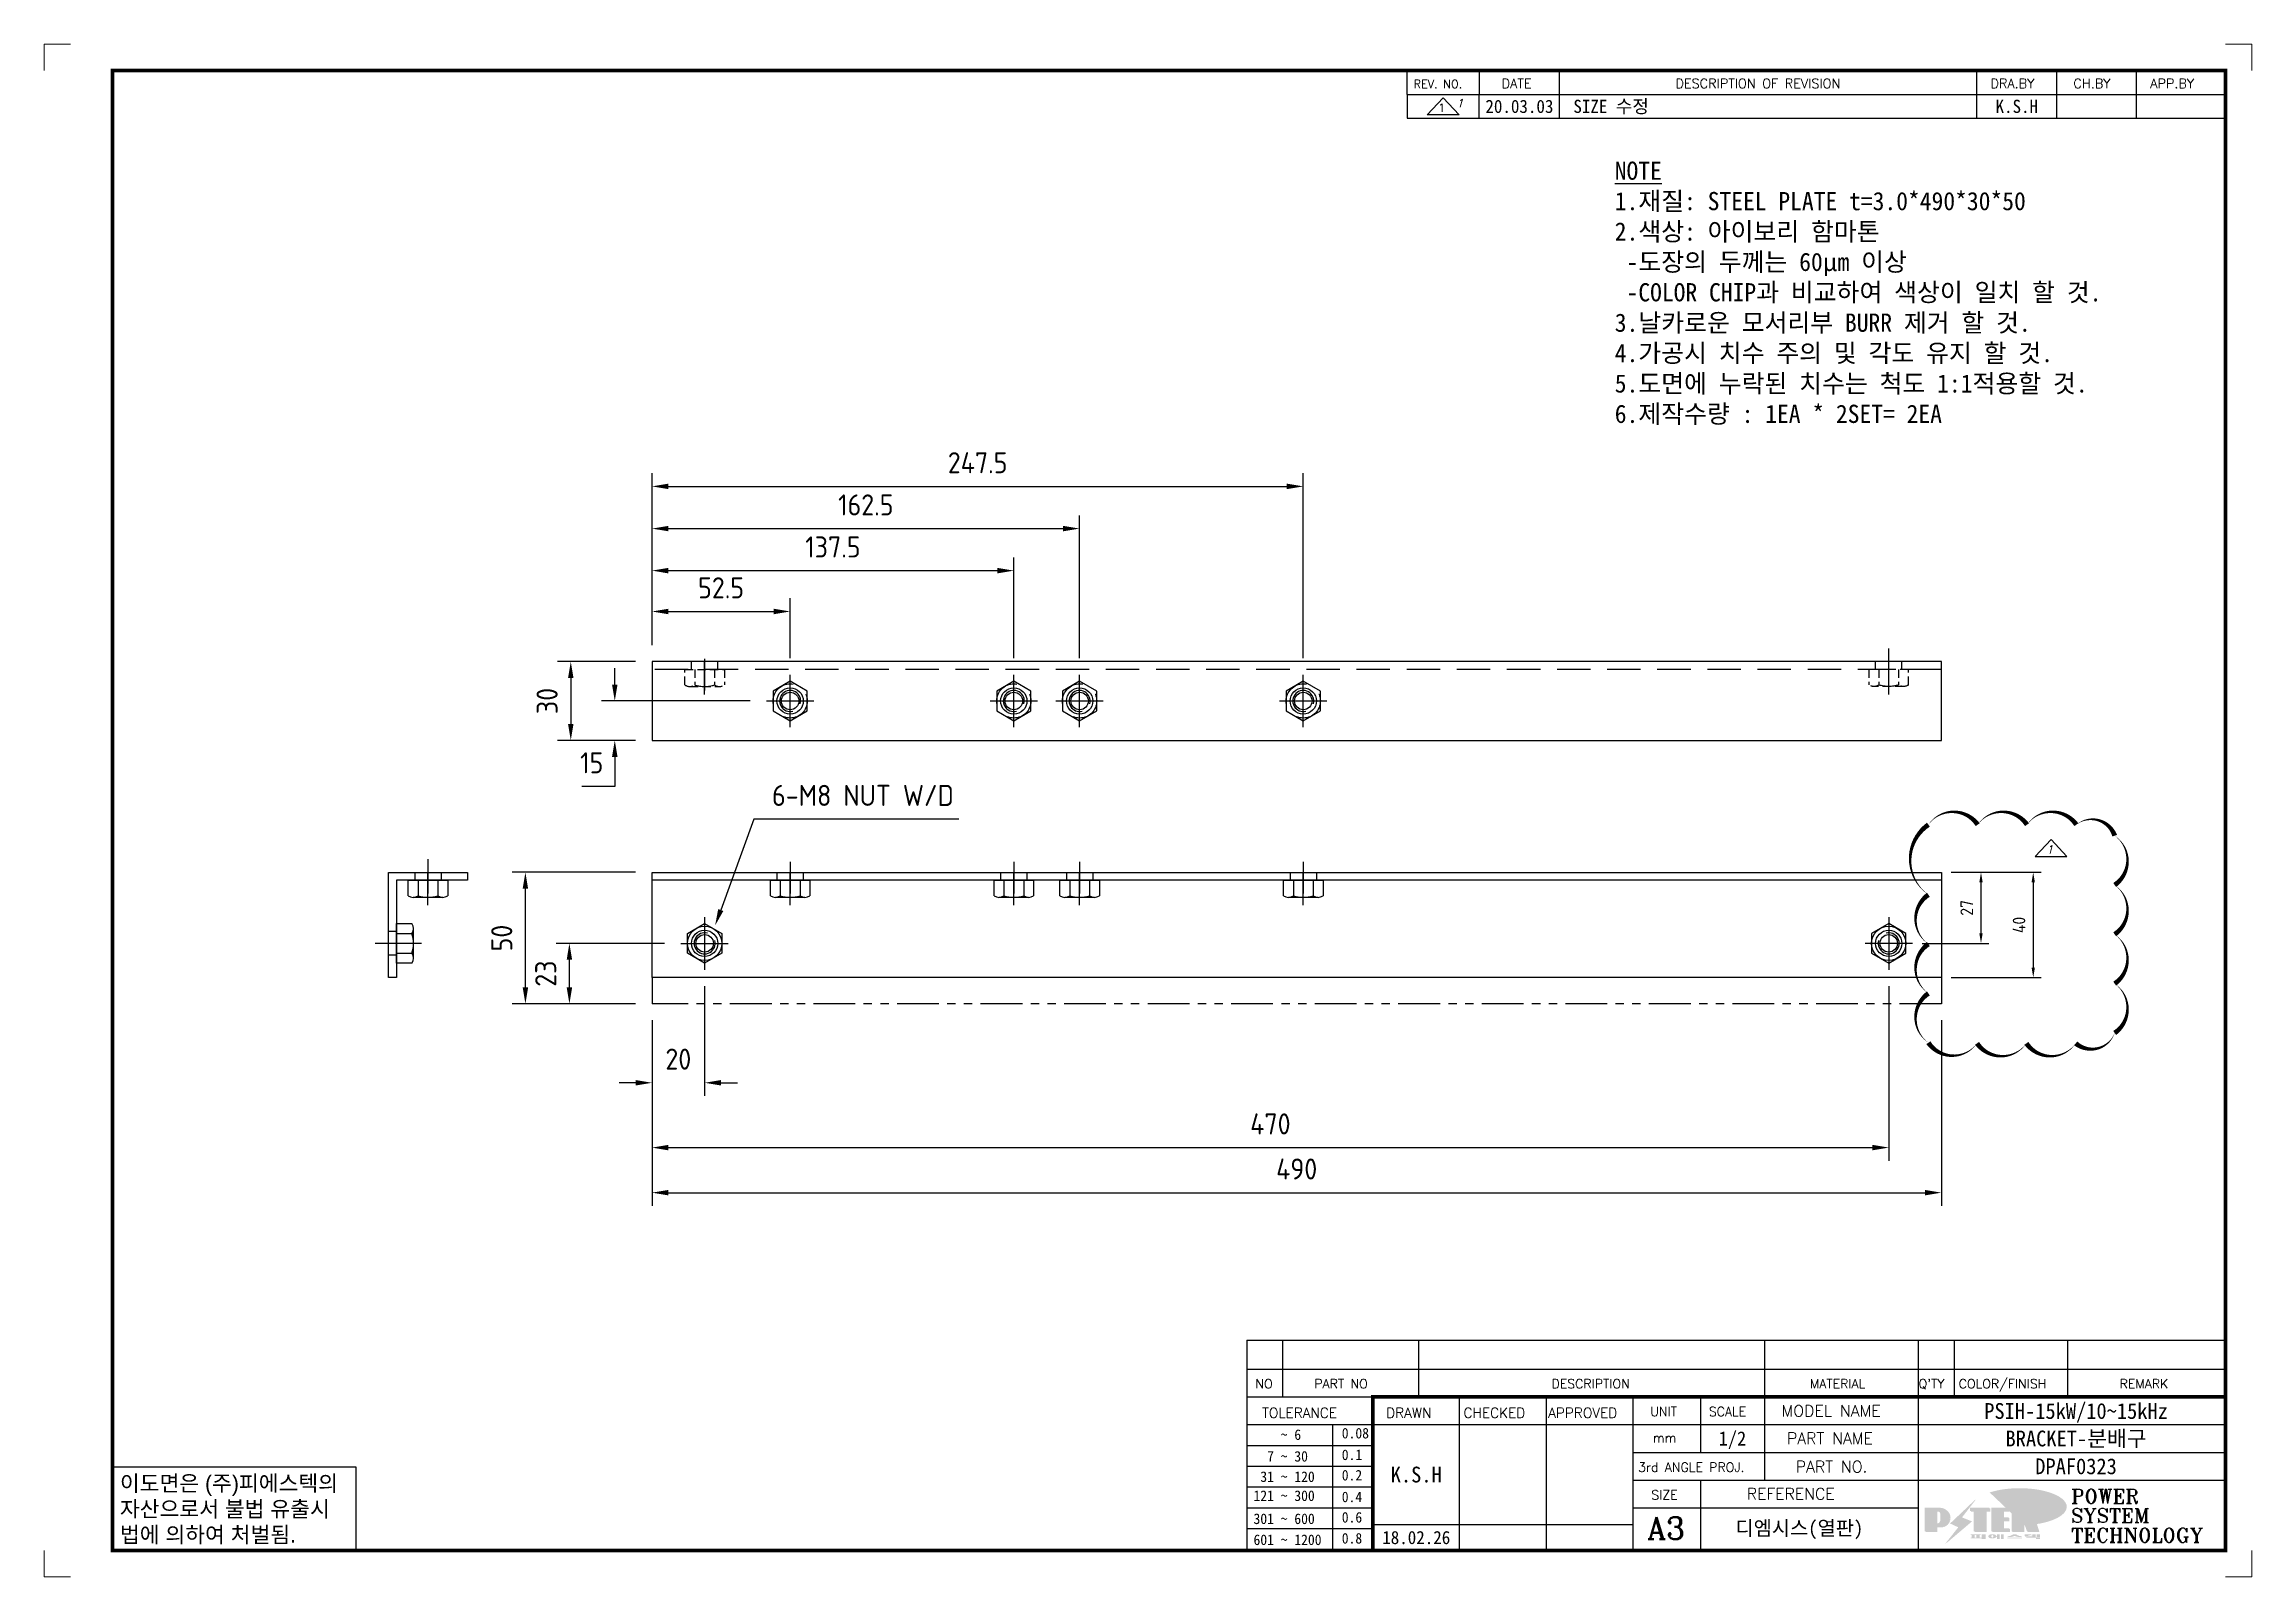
# Model space of a CAD drawing. Header units: millimetres. Extents: x 24815 to 37207, y -9299 to 5469.
# Drawn here: x 31633 to 32472, y -1538 to -956 of the extents above; entities that cross this region are included whole.
import ezdxf
from ezdxf.enums import TextEntityAlignment as Align

# ---------------------------------------------------------------- set-up
doc = ezdxf.new("R2010")
doc.units = ezdxf.units.MM
for name, pattern in [('CENTER', [50.8, 31.75, -6.35, 6.35, -6.35]), ('HIDDEN', [9.525, 6.35, -3.175]), ('HIDDEN2', [4.7625, 3.175, -1.5875]), ('HIDDENX2', [19.05, 12.7, -6.35]), ('PHANTOM2', [31.75, 15.875, -3.175, 3.175, -3.175, 3.175, -3.175])]:
    doc.linetypes.add(name, pattern=pattern)
for name, color, linetype in [('CENTER', 1, 'CENTER'), ('FORMAT-1', 7, 'Continuous'), ('HIDDEN', 2, 'HIDDEN'), ('line', 3, 'Continuous'), ('THIN', 3, 'Continuous')]:
    doc.layers.add(name, color=color, linetype=linetype)
doc.styles.add('h1', font='')
doc.styles.add('HAN', font='')
doc.styles.add('RC', font='ROMANC.SHX')
doc.styles.add('ROMANT', font='romant')
doc.styles.add('RT', font='ROMANT.SHX', dxfattribs={"oblique": 15})
doc.styles.get("Standard").update_dxf_attribs({"font": 'ISOCP.SHX', "bigfont": 'WHGTXT.SHX'})
doc.styles.get('h1').set_extended_font_data('New Gulim')
doc.styles.get('HAN').set_extended_font_data('GulimChe')
doc.dimstyles.new('PS-1.5', dxfattribs={"dimscale": 1.5, "dimtxt": 3.2, "dimasz": 2.5, "dimexe": 2, "dimexo": 2.5, "dimgap": 2, "dimtad": 1, "dimtoh": 1, "dimrnd": 0.05, "dimzin": 12, "dimdsep": 46, "dimtxsty": 'Standard', "dimcen": 0, "dimclrt": 2, "dimazin": 3, "dimtfac": 1, "dimtofl": 0, "dimtmove": 0, "dimatfit": 3, "dimfxl": 0, "dimtolj": 1, "dimtzin": 0, "dimarcsym": 0})
doc.dimstyles.new('PS-2.5', dxfattribs={"dimscale": 2.5, "dimtxt": 3.2, "dimasz": 2.5, "dimexe": 2, "dimexo": 2.5, "dimgap": 2, "dimtad": 1, "dimtoh": 1, "dimrnd": 0.05, "dimzin": 12, "dimdsep": 46, "dimtxsty": 'Standard', "dimcen": 0, "dimclrt": 2, "dimazin": 3, "dimtfac": 1, "dimtofl": 0, "dimtmove": 0, "dimatfit": 3, "dimfxl": 0, "dimtolj": 1, "dimtzin": 0, "dimarcsym": 0})

msp = doc.modelspace()

# ---------------------------------------------------------------- texts
at = {"color": 2, "insert": (32230.014, -1000.21), "char_height": 6.93, "attachment_point": 1, "style": 'HAN'}
msp.add_mtext_dynamic_manual_height_columns('{\\LNOTE\\P}1.재질: STEEL PLATE t=3.0*490*30*50\\P2.색상: 아이보리 함마톤\\P -도장의 두께는 60µm 이상\\P -COLOR CHIP과 비교하여 색상이 일치 할 것.\\P3.날카로운 모서리부 BURR 제거 할 것.\\P4.가공시 치수 주의 및 각도 유지 할 것.\\P5.도면에 누락된 치수는 척도 1:1적용할 것.\\P{\\C1;6.제작수량 : 1EA * 2SET= 2EA}', width=557.97864, gutter_width=769.295, heights=[0], dxfattribs=at)
at = {"color": 2, "style": 'RC', "oblique": 15}
msp.add_attdef('1', text='1', height=3.12, dxfattribs=at).set_placement((32395.3, -1261.701), align=Align.MIDDLE_CENTER)

# ---------------------------------------------------------------- blocks, each defined once
blk = doc.blocks.new('no3')
at = {"color": 180}
for p, q in [((0, 5.5), (0, 0)), ((0, 5.5), (186, 5.5)), ((6.79, 5.5), (6.79, 0)), ((32.74, 0.11), (32.74, 5.5)), ((98.4, 5.5), (98.4, 0)), ((127.61, 5.5), (127.61, 0)), ((134.43, 5.5), (134.43, 0)), ((155.98, 5.5), (155.98, 0))]:
    blk.add_line(p, q, dxfattribs=at)
at = {"color": 2, "style": 'HAN'}
for tag, p in [('PART-NO', (19.76, 2.75)), ('MATERIAL', (111.38, 2.75)), ("Q'TY", (131.02, 2.75)), ('COLOR/FINISH', (145.2, 2.75)), ('REMARK', (170.76, 2.75))]:
    blk.add_attdef(tag, text='', height=2.9, dxfattribs=at).set_placement(p, align=Align.MIDDLE_CENTER)
blk.add_attdef('DESCRIPTION', text='', height=2.9, dxfattribs=at).set_placement((34.51, 2.75), align=Align.MIDDLE_LEFT)
at = {"color": 2, "style": 'RT', "oblique": 15}
blk.add_attdef('NO', text='', height=1.74, dxfattribs=at).set_placement((3.38, 2.51), align=Align.MIDDLE_CENTER)
blk = doc.blocks.new('re3')
at = {"color": 180}
for p, q in [((0, 0), (0, -4.55)), ((6.87, -0.64), (3.86, -3.91)), ((9.88, -3.91), (3.86, -3.91)), ((6.87, -0.64), (9.88, -3.91)), ((13.74, -4.55), (13.74, 0)), ((28.97, -4.55), (28.97, 0)), ((108.25, -4.55), (108.25, 0)), ((123.49, -4.55), (123.49, 0)), ((138.64, -4.55), (138.64, 0)), ((0, -4.55), (155.53, -4.55))]:
    blk.add_line(p, q, dxfattribs=at)
at = {"color": 2, "style": 'RC', "oblique": 15}
blk.add_attdef('REV.NO', text='', height=1.56, dxfattribs=at).set_placement((6.59, -2.56), align=Align.MIDDLE_CENTER)
blk.add_attdef('-1', text='', height=1.56, dxfattribs=at).set_placement((9.37, -1.66), align=Align.MIDDLE_LEFT)
at = {"color": 2, "style": 'HAN'}
for tag, p in [('REV.-DATE', (21.36, -2.28)), ('DRA.BY', (115.87, -2.28)), ('CH.BY', (131.07, -2.28)), ('APP.BY', (147.09, -2.28))]:
    blk.add_attdef(tag, text='', height=2.5, dxfattribs=at).set_placement(p, align=Align.MIDDLE_CENTER)
blk.add_attdef('DESCRIPTION-OF-REVISION', text='', height=2.5, dxfattribs=at).set_placement((31.61, -2.28), align=Align.MIDDLE_LEFT)
blk = doc.blocks.new('t3')
for p, q in [((0, 15.88), (46.25, 15.88)), ((0, 15.88), (0, 0)), ((46.25, 15.88), (46.25, 0)), ((0, 0), (46.25, 0))]:
    blk.add_line(p, q)
at = {"color": 1, "style": 'h1'}
for s, p in [('이도면은 (주)피에스텍의', (1.4, 11.29)), ('자산으로서 불법 유출시', (1.4, 6.41)), ('법에 의하여 처벌됨.', (1.4, 1.52))]:
    blk.add_text(s, height=3, dxfattribs=at).set_placement(p)
blk = doc.blocks.new('new LOGO')
at = {"layer": 'line'}
h = blk.add_hatch(color=1, dxfattribs=at)
h.paths.add_polyline_path([(41.5, 16.4), (54.3, 16.4, 1), (54.3, 82.9), (0, 82.9), (0, -0.1), (41.5, -0.1)])
h.paths.add_polyline_path([(41.5, 27.9), (41.5, 71.9), (43.6, 71.9, -0.414214), (54.6, 60.9), (54.6, 38.9, -0.414214), (43.6, 27.9)], flags=16)
h.paths.add_polyline_path([(214.7, 71.9), (227.5, 71.9), (227.5, 82.9), (159.7, 82.9), (159.7, 71.9), (172.5, 71.9), (172.5, -0.1), (214.7, -0.1)])
h.paths.add_polyline_path([(276, 37.4), (294.8, 37.4), (294.8, 49.1), (276, 49.1), (276, 71.9), (294.8, 71.9), (294.8, 82.9), (234.5, 82.9), (234.5, -0.1), (297, -0.1), (297, 10.9), (276, 10.9)])
h.paths.add_polyline_path([(347.2, 35.2), (359.7, -0.1), (400.5, -0.1), (379.6, 66.8), (399.7, 82.9), (380.6, 82.9), (347.2, 61.6), (347.2, 82.9), (305.5, 82.9), (305.5, -0.1), (347.2, -0.1)])
h = blk.add_hatch(color=250, dxfattribs=at)
h.paths.add_polyline_path([(44.5, 69.4), (46.6, 69.4, -0.129793), (52, 68, 0.221832), (43.6, 71.9), (41.5, 71.9), (41.5, 27.9), (43.6, 27.9, 0.02048), (44.5, 28)], flags=17)
h.paths.add_polyline_path([(44.5, 13.9), (57.3, 13.9, 0.72362), (77.1, 73.9, -0.679777), (54.3, 16.4), (41.5, 16.4), (41.5, -0.1), (3, -0.1), (3, -2.6), (44.5, -2.6)])
h.paths.add_polyline_path([(117.9, 14.2), (71.5, -44.4), (77.1, -39.6), (120.8, 15.6), (92, 28.9), (173.3, 106), (177.5, 111.4), (89.1, 27.6)])
h.paths.add_polyline_path([(162.7, 71.9), (162.7, 69.4), (172.5, 69.4), (172.5, 71.9)], flags=17)
h.paths.add_polyline_path([(217.7, 69.4), (230.5, 69.4), (230.5, 80.4), (227.5, 80.4), (227.5, 71.9), (214.7, 71.9), (214.7, -0.1), (175.5, -0.1), (175.5, -2.6), (217.7, -2.6)])
h.paths.add_polyline_path([(297.8, 46.6), (294.8, 46.6), (294.8, 37.4), (276, 37.4), (276, 10.9), (279, 10.9), (279, 34.9), (297.8, 34.9)])
h.paths.add_polyline_path([(300, 8.4), (297, 8.4), (297, -0.1), (237.5, -0.1), (237.5, -2.6), (300, -2.6)])
h.paths.add_polyline_path([(297.8, 80.4), (294.8, 80.4), (294.8, 71.9), (276, 71.9), (276, 49.1), (279, 49.1), (279, 69.4), (297.8, 69.4)])
h.paths.add_polyline_path([(350.2, 80.4), (347.2, 80.4), (347.2, 61.6), (350.2, 63.5)])
h.paths.add_polyline_path([(350.2, 26.7), (347.2, 35.2), (347.2, -0.1), (308.5, -0.1), (308.5, -2.6), (350.2, -2.6)])
h.paths.add_polyline_path([(402.7, 80.4), (396.5, 80.4), (379.6, 66.8), (400.5, -0.1), (361.8, -0.1), (362.7, -2.6), (403.5, -2.6), (382.6, 64.3)])
blk.add_hatch(color=5, dxfattribs=at).paths.add_polyline_path([(166.3, 35), (131, 49), (180.4, 112.7), (92, 28.9), (120.8, 15.6), (74.4, -43)])
h = blk.add_hatch(color=253, dxfattribs=at)
edge = h.paths.add_edge_path()
edge.add_ellipse((333.9, 86.4), major_axis=(-165.9, 0), ratio=0.39426, start_angle=111.51268, end_angle=334.46902)
edge.add_ellipse((314.1, 81.2), major_axis=(-153.7, 0), ratio=0.40699, start_angle=121.30662, end_angle=327.74369, ccw=False)
edge.add_line((394, 27.8), (394.7, 25.6))
h = blk.add_hatch(color=250, dxfattribs=at)
edge = h.paths.add_edge_path()
edge.add_ellipse((237.8, -17.6), major_axis=(-14.3, 0), ratio=0.526336, start_angle=192.2456, end_angle=269.07481)
edge.add_line((238.1, -10.1), (237.6, -10.1))
edge.add_ellipse((237.8, -17.6), major_axis=(-14.3, 0), ratio=0.526336, start_angle=270.92519, end_angle=449.07481)
edge.add_line((237.6, -25.1), (238.1, -25.1))
edge.add_ellipse((237.8, -17.6), major_axis=(-14.3, 0), ratio=0.526336, start_angle=450.92519, end_angle=527.7544)
edge.add_line((251.7, -19.2), (254.1, -19.2))
edge.add_line((254.1, -19.2), (254.1, -27.1))
edge.add_line((254.1, -27.1), (263.1, -27.1))
edge.add_line((263.1, -27.1), (263.1, -10.1))
edge.add_line((263.1, -10.1), (254.1, -10.1))
edge.add_line((254.1, -10.1), (254.1, -16))
edge.add_line((254.1, -16), (251.7, -16))
h.paths.add_polyline_path([(241, -16.4), (241, -18.7, -1), (234.4, -18.7), (234.4, -16.4, -1)], flags=16)
h.paths.add_polyline_path([(278.2, -10.1), (268.1, -10.1), (268.1, -27.1), (278.2, -27.1)])
h.paths.add_polyline_path([(310.3, -10.1), (310.3, -11.1, -0.157169), (289.3, -17.5), (294, -19.9, 0.128407), (316.3, -15.9, 0.128407), (338.6, -19.9), (343.3, -17.5, -0.157169), (322.2, -11.1), (322.2, -10.1)])
h.paths.add_polyline_path([(342.1, -25.1), (342.1, -22.3), (290.4, -22.3), (290.4, -25.1)])
h.paths.add_polyline_path([(352, -10.1), (352, -16.2, 0.414214), (354, -18.2), (378.7, -18.2), (378.7, -19.6), (390.2, -19.6), (390.2, -10.1), (378.7, -10.1), (378.7, -13.6), (374.7, -13.6), (374.7, -15.1), (378.7, -15.1), (378.7, -16.2), (364.7, -16.2), (364.7, -15.1), (371.2, -15.1), (371.2, -13.6), (364.7, -13.6), (364.7, -12.6), (374.7, -12.6), (374.7, -10.1)])
h.paths.add_polyline_path([(393.8, -10.1), (393.8, -19.6), (405, -19.6), (405, -10.1)])
h.paths.add_polyline_path([(405, -27.1), (405, -20.9), (356.8, -20.9), (356.8, -23), (391.8, -23), (391.8, -27.1)])
h.paths.add_polyline_path([(200.4, -10.1), (200.4, -22.3), (193.2, -22.3), (193.2, -12.6), (196.6, -12.6), (196.6, -10.1), (161, -10.1), (161, -12.6), (164.5, -12.6), (164.5, -22.3), (161, -22.3), (161, -25.1), (200.4, -25.1), (200.4, -27.1), (213.9, -27.1), (213.9, -10.1)])
h.paths.add_polyline_path([(182, -12.6), (175.6, -12.6), (175.6, -22.3), (182, -22.3)], flags=17)
blk = doc.blocks.new('format-3')
at = {"color": 3, "lineweight": 9}
for p, q in [((0, 286.3), (0, 291.3)), ((5, 291.3), (0, 291.3)), ((414.5, 291.3), (419.5, 291.3)), ((419.5, 286.3), (419.5, 291.3)), ((0, 5), (0, 0)), ((419.5, 5), (419.5, 0)), ((5, 0), (0, 0)), ((414.5, 0), (419.5, 0))]:
    blk.add_line(p, q, dxfattribs=at)
at = {"color": 180}
for p, q in [((258.97, 281.75), (258.97, 286.3)), ((272.71, 281.75), (272.71, 286.3)), ((287.94, 281.75), (287.94, 286.3)), ((367.22, 281.75), (367.22, 286.3)), ((382.45, 281.75), (382.45, 286.3)), ((397.61, 281.75), (397.61, 286.3)), ((258.97, 281.75), (414.5, 281.75)), ((228.5, 39.49), (228.5, 5)), ((228.5, 39.49), (414.5, 39.49)), ((235.29, 39.49), (235.29, 34.21)), ((261.24, 34.21), (261.24, 39.49)), ((326.9, 39.49), (326.9, 34.21)), ((356.11, 39.49), (356.11, 34.21)), ((362.93, 39.49), (362.93, 34.21)), ((384.48, 39.49), (384.48, 34.21)), ((228.5, 34.21), (252.48, 34.21)), ((268.96, 5), (268.96, 34.21)), ((285.45, 5), (285.45, 34.21)), ((301.94, 5), (301.94, 34.21)), ((314.72, 34.21), (314.72, 23.65)), ((326.9, 34.21), (326.9, 18.37)), ((356.11, 34.21), (356.11, 5)), ((228.5, 28.93), (252.48, 28.93)), ((244.89, 5.23), (244.89, 28.93)), ((252.48, 28.93), (414.5, 28.93)), ((228.5, 24.98), (252.48, 24.98)), ((228.5, 21.03), (252.48, 21.03)), ((301.94, 23.65), (414.5, 23.65)), ((228.5, 17.08), (252.48, 17.08)), ((301.94, 18.37), (414.5, 18.37)), ((314.72, 18.37), (314.72, 5)), ((228.5, 13.13), (252.48, 13.13)), ((301.94, 13.09), (356.11, 13.09)), ((228.5, 9.18), (252.48, 9.18)), ((252.48, 9.95), (301.94, 9.95))]:
    blk.add_line(p, q, dxfattribs=at)
at = {"const_width": 0.7}
blk.add_lwpolyline([(252.48, 5), (252.48, 34.21), (414.5, 34.21)], dxfattribs=at)
at = {"layer": 'FORMAT-1', "const_width": 0.7}
blk.add_lwpolyline([(13, 5), (13, 286.3), (414.5, 286.3), (414.5, 5)], close=True, dxfattribs=at)
blk.add_blockref('t3', (13, 5))
at = {"xscale": 0.05400000000000027, "yscale": 0.05400000000000027, "zscale": 0.05400000000000027}
blk.add_blockref('new LOGO', (357.35, 8.65), dxfattribs=at)
at = {"color": 2}
for s, height, style, p in [('REV. NO.', 1.56, 'RC', (260.23, 282.95)), ('DATE', 1.788, 'RC', (276.95, 282.94)), ('DESCRIPTION OF REVISION', 1.7875, 'RC', (309.98, 282.94)), ('DRA.BY', 1.788, 'RC', (369.83, 282.94)), ('CH.BY', 1.788, 'RC', (385.59, 282.94)), ('APP.BY', 1.788, 'RC', (400.18, 282.94)), ('COLOR/FINISH', 1.7424, 'RC', (363.8, 35.83)), ('NO', 1.742, 'RC', (230.16, 35.83)), ('PART NO', 1.742, 'RC', (241.36, 35.83)), ('DESCRIPTION', 1.7424, 'RC', (286.43, 35.83)), ('MATERIAL', 1.742, 'RC', (335.52, 35.83)), ("Q'TY", 1.742, 'RC', (356.17, 35.83)), ('REMARK', 1.742, 'RC', (394.37, 35.83)), (' TOLERANCE', 1.9, 'RC', (230.11, 30.22)), ('DRAWN', 1.9, 'RC', (255, 30.22)), ('CHECKED', 1.9, 'RC', (269.71, 30.22)), ('APPROVED', 1.9, 'RC', (285.8, 30.22)), ('UNIT', 1.742, 'RC', (305.19, 30.55)), ('SCALE', 1.742, 'RC', (316.32, 30.55)), ('MODEL NAME', 2.178, 'RC', (330.12, 30.46)), ('    ~ 6', 2, 'HAN', (229.8, 26.03)), ('0.08', 2, 'HAN', (246.57, 26.31)), ('mm', 1.742, 'RC', (305.67, 25.56)), ('PART NAME', 2.178, 'RC', (331.17, 25.24)), ('  7 ~ 30', 2, 'HAN', (229.8, 21.91)), ('0.1', 2, 'HAN', (246.57, 22.2)), ('3rd ANGLE PROJ.', 1.7424, 'RC', (302.87, 19.97)), ('PART NO.', 2.178, 'RC', (332.84, 19.85)), (' 31 ~ 120', 2, 'HAN', (229.8, 18.04)), ('0.2', 2, 'HAN', (246.57, 18.32)), ('REFERENCE', 2.178, 'RC', (323.52, 14.69)), ('121 ~ 300', 2, 'HAN', (229.8, 14.42)), ('0.4', 2, 'HAN', (246.57, 14.2)), ('SIZE', 1.742, 'RC', (305.39, 14.71)), ('301 ~ 600', 2, 'HAN', (229.8, 10.04)), ('0.6', 2, 'HAN', (246.57, 10.32)), ('601 ~ 1200', 2, 'HAN', (229.8, 6.05)), ('0.8', 2, 'HAN', (246.57, 6.33))]:
    blk.add_text(s, height=height, dxfattribs=dict(at, style=style)).set_placement(p)
at = {"style": 'ROMANT'}
for s, p in [('POWER', (385.15, 13.96)), ('SYSTEM', (385.15, 10.31)), ('TECHNOLOGY', (385.15, 6.56))]:
    blk.add_text(s, height=2.7, dxfattribs=at).set_placement(p)
at = {"color": 2, "lineweight": 25, "style": 'RC'}
blk.add_text('A3', height=4.182, dxfattribs=at).set_placement((304.61, 7.14))
at = {"style": 'HAN'}
for tag, height, p in [('MODEL-NAME', 3, (386.1, 31.53)), ('SCALE', 2.7, (320.81, 26.29)), ('PART-NAME', 3, (386.1, 26.29)), ('CH-BY', 3, (277.21, 19.44)), ('PART-NO', 3, (386.1, 21.01)), ('DRA-BY', 3, (260.72, 19.44)), ('APP-BY', 3, (293.7, 19.44)), ('DRA-DATE', 2.5, (260.72, 7.47)), ('CH-DATE', 2.5, (277.21, 7.47)), ('APP-DATE', 2.5, (293.7, 7.47)), ('관련업체', 3, (333.52, 9.26))]:
    blk.add_attdef(tag, text='', height=height, dxfattribs=at).set_placement(p, align=Align.MIDDLE_CENTER)
blk = doc.blocks.new('*D451')
at = {"color": 0, "lineweight": -2}
for p, q in [((31902.86, -1250.19), (31890.26, -1284.72)), ((31980.73, -1250.19), (31902.86, -1250.19))]:
    blk.add_line(p, q, dxfattribs=at)
at = {"color": 0}
blk.add_solid([(31889.29, -1284.36), (31891.24, -1285.07), (31888.12, -1290.59)], dxfattribs=at)
at = {"layer": 'Defpoints', "color": 0}
for p in [(31888.12, -1290.59), (31885.38, -1298.1)]:
    blk.add_point(p, dxfattribs=at)
at = {"color": 2, "insert": (31944.3, -1241.13), "char_height": 8, "attachment_point": 5}
blk.add_mtext('\\A1;6-M8 NUT W/D', dxfattribs=at)
blk = doc.blocks.new('TTYU')
at = {"color": 2, "linetype": 'HIDDENX2'}
blk.add_lwpolyline([(-49709.55, 19626.02), (-49702.04, 19626.02), (-49698.29, 19632.52), (-49702.04, 19639.02), (-49709.55, 19639.02), (-49713.3, 19632.52), (-49709.55, 19626.02)], dxfattribs=at)
blk.add_circle((-49705.79, 19632.52), 6.5, dxfattribs=at)
blk.add_circle((-49705.79, 19632.52), 3.32)
at = {"layer": 'CENTER'}
for p, q in [((-49705.79, 19641.52), (-49705.79, 19623.52)), ((-49715.8, 19632.52), (-49695.79, 19632.52))]:
    blk.add_line(p, q, dxfattribs=at)
at = {"layer": 'THIN'}
blk.add_arc((-49705.79, 19632.52), 4, 255, 195, dxfattribs=at)
blk = doc.blocks.new('esrfa')
at = {"color": 2, "linetype": 'HIDDEN2'}
for p, q in [((-4055.21, -14067.61), (-4040.2, -14067.61)), ((-4055.21, -14073.53), (-4055.21, -14067.61)), ((-4051.46, -14067.61), (-4051.46, -14073.53)), ((-4043.95, -14067.61), (-4043.95, -14073.53)), ((-4040.2, -14067.61), (-4040.2, -14073.53)), ((-4053.33, -14074.11), (-4042.08, -14074.11))]:
    blk.add_line(p, q, dxfattribs=at)
for centre, radius, start, end in [((-4053.33, -14070.79), 3.32, 235.61575, 304.38425), ((-4047.71, -14061.69), 12.42, 252.41205, 287.58795), ((-4042.08, -14070.79), 3.32, 235.61575, 304.38425)]:
    blk.add_arc(centre, radius, start, end, dxfattribs=at)
at = {"layer": 'CENTER'}
blk.add_line((-4047.71, -14077.11), (-4047.71, -14064.61), dxfattribs=at)
blk = doc.blocks.new('*D415')
at = {"color": 0, "lineweight": -2}
for p, q in [((31884.14, -1313.63), (31884.14, -1355.37)), ((31864.14, -1326.62), (31864.14, -1355.37)), ((31857.89, -1350.37), (31851.64, -1350.37)), ((31890.39, -1350.37), (31896.64, -1350.37))]:
    blk.add_line(p, q, dxfattribs=at)
at = {"color": 0}
for points in [[(31857.89, -1349.33), (31857.89, -1351.41), (31864.14, -1350.37)], [(31890.39, -1349.33), (31890.39, -1351.41), (31884.14, -1350.37)]]:
    blk.add_solid(points, dxfattribs=at)
at = {"layer": 'Defpoints', "color": 0}
for p in [(31884.14, -1307.38), (31864.14, -1320.37), (31884.14, -1350.37)]:
    blk.add_point(p, dxfattribs=at)
at = {"color": 2, "insert": (31874.14, -1341.37), "char_height": 8, "attachment_point": 5}
blk.add_mtext('\\A1;20', dxfattribs=at)
blk = doc.blocks.new('*D416')
at = {"color": 0, "lineweight": -2}
for p, q in [((32334.14, -1313.63), (32334.14, -1380)), ((31864.14, -1326.62), (31864.14, -1380)), ((31870.39, -1375), (32327.89, -1375))]:
    blk.add_line(p, q, dxfattribs=at)
at = {"color": 0}
for points in [[(31870.39, -1373.96), (31870.39, -1376.04), (31864.14, -1375)], [(32327.89, -1373.96), (32327.89, -1376.04), (32334.14, -1375)]]:
    blk.add_solid(points, dxfattribs=at)
at = {"layer": 'Defpoints', "color": 0}
for p in [(32334.14, -1307.38), (31864.14, -1320.37), (32334.14, -1375)]:
    blk.add_point(p, dxfattribs=at)
at = {"color": 2, "insert": (32099.14, -1366), "char_height": 8, "attachment_point": 5}
blk.add_mtext('\\A1;470', dxfattribs=at)
blk = doc.blocks.new('*D417')
at = {"color": 0, "lineweight": -2}
for p, q in [((31864.14, -1326.62), (31864.14, -1397.14)), ((32354.14, -1326.62), (32354.14, -1397.14)), ((31870.39, -1392.14), (32347.89, -1392.14))]:
    blk.add_line(p, q, dxfattribs=at)
at = {"color": 0}
for points in [[(31870.39, -1391.09), (31870.39, -1393.18), (31864.14, -1392.14)], [(32347.89, -1391.09), (32347.89, -1393.18), (32354.14, -1392.14)]]:
    blk.add_solid(points, dxfattribs=at)
at = {"layer": 'Defpoints', "color": 0}
for p in [(31864.14, -1320.37), (32354.14, -1320.37), (32354.14, -1392.14)]:
    blk.add_point(p, dxfattribs=at)
at = {"color": 2, "insert": (32109.14, -1383.14), "char_height": 8, "attachment_point": 5}
blk.add_mtext('\\A1;490', dxfattribs=at)
blk = doc.blocks.new('*D418')
at = {"color": 0, "lineweight": -2}
for p, q in [((31868.89, -1297.37), (31827.75, -1297.37)), ((31832.75, -1314.12), (31832.75, -1303.62)), ((31857.89, -1320.37), (31827.75, -1320.37))]:
    blk.add_line(p, q, dxfattribs=at)
at = {"color": 0}
for points in [[(31831.71, -1303.62), (31833.79, -1303.62), (31832.75, -1297.37)], [(31831.71, -1314.12), (31833.79, -1314.12), (31832.75, -1320.37)]]:
    blk.add_solid(points, dxfattribs=at)
at = {"layer": 'Defpoints', "color": 0}
for p in [(31832.75, -1297.37), (31875.14, -1297.37), (31864.14, -1320.37)]:
    blk.add_point(p, dxfattribs=at)
at = {"color": 2, "insert": (31823.75, -1308.87), "char_height": 8, "attachment_point": 5, "rotation": 90}
blk.add_mtext('\\A1;23', dxfattribs=at)
blk = doc.blocks.new('*D419')
at = {"color": 0, "lineweight": -2}
for p, q in [((31857.89, -1270.37), (31811.03, -1270.37)), ((31816.03, -1314.12), (31816.03, -1276.62)), ((31857.89, -1320.37), (31811.03, -1320.37))]:
    blk.add_line(p, q, dxfattribs=at)
at = {"color": 0}
for points in [[(31814.99, -1276.62), (31817.07, -1276.62), (31816.03, -1270.37)], [(31814.99, -1314.12), (31817.07, -1314.12), (31816.03, -1320.37)]]:
    blk.add_solid(points, dxfattribs=at)
at = {"layer": 'Defpoints', "color": 0}
for p in [(31816.03, -1270.37), (31864.14, -1270.37), (31864.14, -1320.37)]:
    blk.add_point(p, dxfattribs=at)
at = {"color": 2, "insert": (31807.03, -1295.37), "char_height": 8, "attachment_point": 5, "rotation": 90}
blk.add_mtext('\\A1;50', dxfattribs=at)
blk = doc.blocks.new('*D468')
at = {"color": 0, "lineweight": -2}
for p, q in [((31849.99, -1198.99), (31849.99, -1192.74)), ((31901.39, -1205.24), (31844.99, -1205.24)), ((31857.89, -1220.24), (31844.99, -1220.24)), ((31849.99, -1226.49), (31849.99, -1237.74)), ((31849.99, -1237.74), (31837.46, -1237.74))]:
    blk.add_line(p, q, dxfattribs=at)
at = {"color": 0}
for points in [[(31848.95, -1198.99), (31851.03, -1198.99), (31849.99, -1205.24)], [(31848.95, -1226.49), (31851.03, -1226.49), (31849.99, -1220.24)]]:
    blk.add_solid(points, dxfattribs=at)
at = {"layer": 'Defpoints', "color": 0}
for p in [(31849.99, -1205.24), (31907.64, -1205.24), (31864.14, -1220.24)]:
    blk.add_point(p, dxfattribs=at)
at = {"color": 2, "insert": (31841.23, -1228.74), "char_height": 8, "attachment_point": 5}
blk.add_mtext('\\A1;15', dxfattribs=at)
blk = doc.blocks.new('*D463')
at = {"color": 0, "lineweight": -2}
for p, q in [((31857.89, -1190.24), (31828.27, -1190.24)), ((31833.27, -1196.49), (31833.27, -1213.99)), ((31857.89, -1220.24), (31828.27, -1220.24))]:
    blk.add_line(p, q, dxfattribs=at)
at = {"color": 0}
for points in [[(31832.23, -1196.49), (31834.31, -1196.49), (31833.27, -1190.24)], [(31832.23, -1213.99), (31834.31, -1213.99), (31833.27, -1220.24)]]:
    blk.add_solid(points, dxfattribs=at)
at = {"layer": 'Defpoints', "color": 0}
for p in [(31864.14, -1190.24), (31833.27, -1220.24), (31864.14, -1220.24)]:
    blk.add_point(p, dxfattribs=at)
at = {"color": 2, "insert": (31824.27, -1205.24), "char_height": 8, "attachment_point": 5, "rotation": 90}
blk.add_mtext('\\A1;30', dxfattribs=at)
blk = doc.blocks.new('*D464')
at = {"color": 0, "lineweight": -2}
for p, q in [((31864.14, -1183.99), (31864.14, -1166.22)), ((31870.39, -1171.22), (31910.39, -1171.22)), ((31916.64, -1188.99), (31916.64, -1166.22))]:
    blk.add_line(p, q, dxfattribs=at)
at = {"color": 0}
for points in [[(31870.39, -1170.18), (31870.39, -1172.27), (31864.14, -1171.22)], [(31910.39, -1170.18), (31910.39, -1172.27), (31916.64, -1171.22)]]:
    blk.add_solid(points, dxfattribs=at)
at = {"layer": 'Defpoints', "color": 0}
for p in [(31916.64, -1171.22), (31864.14, -1190.24), (31916.64, -1195.24)]:
    blk.add_point(p, dxfattribs=at)
at = {"color": 2, "insert": (31890.39, -1162.22), "char_height": 8, "attachment_point": 5}
blk.add_mtext('\\A1;52.5', dxfattribs=at)
blk = doc.blocks.new('*D465')
at = {"color": 0, "lineweight": -2}
for p, q in [((31864.14, -1183.99), (31864.14, -1150.69)), ((31870.39, -1155.69), (31995.39, -1155.69)), ((32001.64, -1188.99), (32001.64, -1150.69))]:
    blk.add_line(p, q, dxfattribs=at)
at = {"color": 0}
for points in [[(31870.39, -1154.65), (31870.39, -1156.74), (31864.14, -1155.69)], [(31995.39, -1154.65), (31995.39, -1156.74), (32001.64, -1155.69)]]:
    blk.add_solid(points, dxfattribs=at)
at = {"layer": 'Defpoints', "color": 0}
for p in [(32001.64, -1155.69), (31864.14, -1190.24), (32001.64, -1195.24)]:
    blk.add_point(p, dxfattribs=at)
at = {"color": 2, "insert": (31932.89, -1146.69), "char_height": 8, "attachment_point": 5}
blk.add_mtext('\\A1;137.5', dxfattribs=at)
blk = doc.blocks.new('*D466')
at = {"color": 0, "lineweight": -2}
for p, q in [((31864.14, -1183.99), (31864.14, -1134.71)), ((31870.39, -1139.71), (32020.39, -1139.71)), ((32026.64, -1188.99), (32026.64, -1134.71))]:
    blk.add_line(p, q, dxfattribs=at)
at = {"color": 0}
for points in [[(31870.39, -1138.67), (31870.39, -1140.75), (31864.14, -1139.71)], [(32020.39, -1138.67), (32020.39, -1140.75), (32026.64, -1139.71)]]:
    blk.add_solid(points, dxfattribs=at)
at = {"layer": 'Defpoints', "color": 0}
for p in [(32026.64, -1139.71), (31864.14, -1190.24), (32026.64, -1195.24)]:
    blk.add_point(p, dxfattribs=at)
at = {"color": 2, "insert": (31945.39, -1130.71), "char_height": 8, "attachment_point": 5}
blk.add_mtext('\\A1;162.5', dxfattribs=at)
blk = doc.blocks.new('*D467')
at = {"color": 0, "lineweight": -2}
for p, q in [((31864.14, -1183.99), (31864.14, -1118.67)), ((31870.39, -1123.67), (32105.39, -1123.67)), ((32111.64, -1188.99), (32111.64, -1118.67))]:
    blk.add_line(p, q, dxfattribs=at)
at = {"color": 0}
for points in [[(31870.39, -1122.63), (31870.39, -1124.72), (31864.14, -1123.67)], [(32105.39, -1122.63), (32105.39, -1124.72), (32111.64, -1123.67)]]:
    blk.add_solid(points, dxfattribs=at)
at = {"layer": 'Defpoints', "color": 0}
for p in [(32111.64, -1123.67), (31864.14, -1190.24), (32111.64, -1195.24)]:
    blk.add_point(p, dxfattribs=at)
at = {"color": 2, "insert": (31987.89, -1114.67), "char_height": 8, "attachment_point": 5}
blk.add_mtext('\\A1;247.5', dxfattribs=at)
blk = doc.blocks.new('*D732')
at = {"color": 0, "linetype": 'ByBlock', "lineweight": -2}
for p, q in [((32357.89, -1270.37), (32372.2, -1270.37)), ((32369.2, -1274.12), (32369.2, -1293.62)), ((32346.89, -1297.37), (32372.2, -1297.37))]:
    blk.add_line(p, q, dxfattribs=at)
at = {"color": 0}
for points in [[(32368.58, -1274.12), (32369.83, -1274.12), (32369.2, -1270.37)], [(32368.58, -1293.62), (32369.83, -1293.62), (32369.2, -1297.37)]]:
    blk.add_solid(points, dxfattribs=at)
at = {"layer": 'Defpoints', "color": 0}
for p in [(32354.14, -1270.37), (32343.14, -1297.37), (32369.2, -1297.37)]:
    blk.add_point(p, dxfattribs=at)
at = {"color": 2, "insert": (32363.8, -1283.87), "char_height": 4.8, "attachment_point": 5, "rotation": 90}
blk.add_mtext('\\A1;27', dxfattribs=at)
blk = doc.blocks.new('*D733')
at = {"color": 0, "linetype": 'ByBlock', "lineweight": -2}
for p, q in [((32357.89, -1270.37), (32392.06, -1270.37)), ((32389.06, -1274.12), (32389.06, -1306.62)), ((32357.89, -1310.37), (32392.06, -1310.37))]:
    blk.add_line(p, q, dxfattribs=at)
at = {"color": 0}
for points in [[(32388.43, -1274.12), (32389.68, -1274.12), (32389.06, -1270.37)], [(32388.43, -1306.62), (32389.68, -1306.62), (32389.06, -1310.37)]]:
    blk.add_solid(points, dxfattribs=at)
at = {"layer": 'Defpoints', "color": 0}
for p in [(32354.14, -1270.37), (32354.14, -1310.37), (32389.06, -1310.37)]:
    blk.add_point(p, dxfattribs=at)
at = {"color": 2, "insert": (32383.66, -1290.37), "char_height": 4.8, "attachment_point": 5, "rotation": 90}
blk.add_mtext('\\A1;40', dxfattribs=at)

# ---------------------------------------------------------------- dimensions: what is measured, and where the dimension line sits
for base, p1, p2, picture, middle in [((32111.638, -1123.674), (31864.138, -1190.242), (32111.638, -1195.237), '*D467', (31987.888, -1114.673)), ((32026.638, -1139.708), (31864.138, -1190.242), (32026.638, -1195.237), '*D466', (31945.388, -1130.707)), ((32001.638, -1155.694), (31864.138, -1190.242), (32001.638, -1195.237), '*D465', (31932.888, -1146.694)), ((31916.638, -1171.224), (31864.138, -1190.242), (31916.638, -1195.237), '*D464', (31890.388, -1162.223)), ((31884.138, -1350.371), (31864.138, -1320.374), (31884.138, -1307.38), '*D415', (31874.138, -1341.371)), ((32334.138, -1375.001), (31864.138, -1320.374), (32334.138, -1307.38), '*D416', (32099.138, -1366.001)), ((32354.138, -1392.135), (31864.138, -1320.374), (32354.138, -1320.374), '*D417', (32109.138, -1383.135))]:
    dim = msp.add_linear_dim(base=base, p1=p1, p2=p2, dimstyle='PS-2.5')
    dim.commit()
    dim.dimension.update_dxf_attribs({"geometry": picture, "text_midpoint": middle})
for base, p1, p2, picture, middle in [((31833.27, -1220.242), (31864.138, -1190.242), (31864.138, -1220.242), '*D463', (31824.27, -1205.242)), ((31816.03, -1270.374), (31864.138, -1320.374), (31864.138, -1270.374), '*D419', (31807.03, -1295.374)), ((31832.752, -1297.374), (31864.138, -1320.374), (31875.138, -1297.374), '*D418', (31823.751, -1308.874))]:
    dim = msp.add_linear_dim(base=base, p1=p1, p2=p2, angle=90, dimstyle='PS-2.5')
    dim.commit()
    dim.dimension.update_dxf_attribs({"geometry": picture, "text_midpoint": middle})
dim = msp.add_linear_dim(base=(31849.991, -1205.242), p1=(31864.138, -1220.242), p2=(31907.638, -1205.242), angle=90, dimstyle='PS-2.5')
dim.commit()
dim.dimension.update_dxf_attribs({"geometry": '*D468', "text_midpoint": (31841.225, -1237.741), "dimtype": 160})
dim = msp.add_diameter_dim_2p(p1=(31885.38, -1298.103), p2=(31888.122, -1290.588), text='6-M8 NUT W/D', dimstyle='PS-2.5')
dim.commit()
dim.dimension.update_dxf_attribs({"geometry": '*D451', "text_midpoint": (31944.298, -1250.189), "dimtype": 163})
for base, p2, picture, middle in [((32369.204, -1297.374), (32343.138, -1297.374), '*D732', (32363.803, -1283.874)), ((32389.057, -1310.374), (32354.138, -1310.374), '*D733', (32383.657, -1290.374))]:
    dim = msp.add_linear_dim(base=base, p1=(32354.138, -1270.374), p2=p2, angle=90, dimstyle='PS-1.5', override={"dimarcsym": 1})
    dim.commit()
    dim.dimension.update_dxf_attribs({"geometry": picture, "text_midpoint": middle})

# ---------------------------------------------------------------- linework, layer by layer
at = {"color": 180}
for p, q in [((32395.865, -1257.861), (32389.851, -1264.413)), ((32401.879, -1264.413), (32395.865, -1257.861)), ((32389.851, -1264.413), (32401.879, -1264.413))]:
    msp.add_line(p, q, dxfattribs=at)
for p, q in [((31771.481, -1273.374), (31786.492, -1273.374)), ((31771.481, -1279.294), (31771.481, -1273.374)), ((31775.234, -1273.374), (31775.234, -1279.294)), ((31782.74, -1273.374), (31782.74, -1279.294)), ((31786.492, -1273.374), (31786.492, -1279.294)), ((31909.133, -1273.374), (31924.144, -1273.374)), ((31909.133, -1279.294), (31909.133, -1273.374)), ((31912.886, -1273.374), (31912.886, -1279.294)), ((31920.391, -1273.374), (31920.391, -1279.294)), ((31924.144, -1273.374), (31924.144, -1279.294)), ((31994.133, -1273.374), (32009.144, -1273.374)), ((31994.133, -1279.294), (31994.133, -1273.374)), ((31997.886, -1273.374), (31997.886, -1279.294)), ((32005.391, -1273.374), (32005.391, -1279.294)), ((32009.144, -1273.374), (32009.144, -1279.294)), ((32019.133, -1273.374), (32034.144, -1273.374)), ((32019.133, -1279.294), (32019.133, -1273.374)), ((32022.886, -1273.374), (32022.886, -1279.294)), ((32030.391, -1273.374), (32030.391, -1279.294)), ((32034.144, -1273.374), (32034.144, -1279.294)), ((32104.133, -1273.374), (32119.144, -1273.374)), ((32104.133, -1279.294), (32104.133, -1273.374)), ((32107.886, -1273.374), (32107.886, -1279.294)), ((32115.391, -1273.374), (32115.391, -1279.294)), ((32119.144, -1273.374), (32119.144, -1279.294)), ((31773.358, -1279.874), (31784.616, -1279.874)), ((31911.009, -1279.874), (31922.267, -1279.874)), ((31996.009, -1279.874), (32007.267, -1279.874)), ((32021.009, -1279.874), (32032.267, -1279.874)), ((32106.009, -1279.874), (32117.267, -1279.874)), ((31766.987, -1304.88), (31766.987, -1289.869)), ((31766.987, -1289.869), (31772.906, -1289.869)), ((31773.487, -1303.003), (31773.487, -1291.745)), ((31766.987, -1293.621), (31772.906, -1293.621)), ((31766.987, -1301.127), (31772.906, -1301.127)), ((31772.906, -1304.88), (31766.987, -1304.88))]:
    msp.add_line(p, q)
at = {"color": 4}
for p, q in [((31864.138, -1310.374), (31864.138, -1270.374)), ((31864.138, -1270.374), (32354.138, -1270.374)), ((32354.138, -1273.374), (31864.138, -1273.374)), ((32354.138, -1270.374), (32354.138, -1310.374)), ((32354.138, -1310.374), (31864.138, -1310.374))]:
    msp.add_line(p, q, dxfattribs=at)
at = {"color": 6, "linetype": 'PHANTOM2'}
for p, q in [((31864.138, -1310.374), (31864.138, -1320.374)), ((32354.138, -1310.374), (32354.138, -1320.374)), ((32354.138, -1320.374), (31864.138, -1320.374))]:
    msp.add_line(p, q, dxfattribs=at)
at = {"color": 4}
for points in [[(32354.138, -1220.242), (32354.138, -1190.242), (31864.138, -1190.242), (31864.138, -1220.242)], [(31766.987, -1310.374), (31763.987, -1310.374), (31763.987, -1270.374), (31793.987, -1270.374), (31793.987, -1273.374), (31766.987, -1273.374)]]:
    msp.add_lwpolyline(points, close=True, dxfattribs=at)
at = {"color": 6}
msp.add_lwpolyline([(32349.203, -1252.254, 0, 1.875, -0.5205671), (32367.953, -1252.254, 0, 1.875, -0.5205671), (32386.703, -1252.254, 0, 1.875, -0.5205671), (32405.453, -1252.254, 0, 1.875, -0.5205671), (32420.013, -1256.444, 0, 1.875, -0.5205671), (32420.013, -1275.194, 0, 1.875, -0.5205671), (32420.013, -1293.944, 0, 1.875, -0.5205671), (32420.013, -1312.694, 0, 1.875, -0.5205671), (32420.013, -1331.444, 0, 1.875, -0.5205671), (32405.205, -1335.386, 0, 1.875, -0.5205671), (32386.455, -1335.386, 0, 1.875, -0.5205671), (32367.705, -1335.386, 0, 1.875, -0.5205671), (32349.203, -1335.138, 0, 1.875, -0.5205671), (32349.203, -1316.388, 0, 1.875, -0.5205671), (32349.203, -1297.638, 0, 1.875, -0.5205671), (32349.203, -1278.888, 0, 1.875, -0.5205671)], format="xyseb", close=True, dxfattribs=at)
for points in [[(31890.638, -1293.621), (31890.638, -1301.127), (31884.138, -1304.88), (31877.638, -1301.127), (31877.638, -1293.621), (31884.138, -1289.869), (31890.638, -1293.621)], [(32327.638, -1293.621), (32327.638, -1301.127), (32334.138, -1304.88), (32340.638, -1301.127), (32340.638, -1293.621), (32334.138, -1289.869), (32327.638, -1293.621)]]:
    msp.add_lwpolyline(points)
at = {"color": 4}
for centre in [(31916.638, -1205.242), (32001.638, -1205.242), (32026.638, -1205.242), (32111.638, -1205.242), (31884.138, -1297.374), (32334.138, -1297.374)]:
    msp.add_circle(centre, 5, dxfattribs=at)
for centre, radius in [((31884.138, -1297.374), 6.5), ((32334.138, -1297.374), 6.5), ((31884.138, -1297.374), 3.323), ((32334.138, -1297.374), 3.323)]:
    msp.add_circle(centre, radius)
for centre, radius, start, end in [((31773.358, -1276.552), 3.323, 235.615753, 304.384247), ((31778.987, -1267.455), 12.419, 252.412046, 287.587954), ((31784.616, -1276.552), 3.323, 235.615753, 304.384247), ((31911.009, -1276.552), 3.323, 235.615753, 304.384247), ((31916.638, -1267.455), 12.419, 252.412046, 287.587954), ((31922.267, -1276.552), 3.323, 235.615753, 304.384247), ((31996.009, -1276.552), 3.323, 235.615753, 304.384247), ((32001.638, -1267.455), 12.419, 252.412046, 287.587954), ((32007.267, -1276.552), 3.323, 235.615753, 304.384247), ((32021.009, -1276.552), 3.323, 235.615753, 304.384247), ((32026.638, -1267.455), 12.419, 252.412046, 287.587954), ((32032.267, -1276.552), 3.323, 235.615753, 304.384247), ((32106.009, -1276.552), 3.323, 235.615753, 304.384247), ((32111.638, -1267.455), 12.419, 252.412046, 287.587954), ((32117.267, -1276.552), 3.323, 235.615753, 304.384247), ((31770.164, -1291.745), 3.323, 325.615753, 34.384247), ((31761.067, -1297.374), 12.419, 342.412046, 17.587954), ((31770.164, -1303.003), 3.323, 325.615753, 34.384247)]:
    msp.add_arc(centre, radius, start, end)
at = {"layer": 'CENTER', "ltscale": 3}
for p, q in [((31884.138, -1189.242), (31884.138, -1201.242)), ((32334.138, -1197.242), (32334.138, -1185.242)), ((31778.987, -1265.374), (31778.987, -1278.374)), ((31916.638, -1266.374), (31916.638, -1278.374)), ((32001.638, -1266.374), (32001.638, -1278.374)), ((32026.638, -1266.374), (32026.638, -1278.374)), ((32111.638, -1266.374), (32111.638, -1278.374)), ((31771.987, -1297.374), (31758.987, -1297.374))]:
    msp.add_line(p, q, dxfattribs=at)
at = {"layer": 'CENTER'}
for p, q in [((31778.987, -1282.874), (31778.987, -1270.374)), ((31916.638, -1282.874), (31916.638, -1270.374)), ((32001.638, -1282.874), (32001.638, -1270.374)), ((32026.638, -1282.874), (32026.638, -1270.374)), ((32111.638, -1282.874), (32111.638, -1270.374)), ((31884.138, -1287.369), (31884.138, -1307.38)), ((32334.138, -1287.369), (32334.138, -1307.38)), ((31776.487, -1297.374), (31763.987, -1297.374)), ((31875.138, -1297.374), (31893.138, -1297.374)), ((32343.138, -1297.374), (32325.138, -1297.374))]:
    msp.add_line(p, q, dxfattribs=at)
at = {"layer": 'HIDDEN', "color": 2, "linetype": 'HIDDENX2'}
for p, q in [((31879.138, -1193.242), (31879.138, -1190.242)), ((31889.138, -1193.242), (31889.138, -1190.242)), ((32329.138, -1193.242), (32329.138, -1190.242)), ((32339.138, -1193.242), (32339.138, -1190.242)), ((32354.138, -1193.242), (31864.138, -1193.242)), ((31773.987, -1270.374), (31773.987, -1273.374)), ((31783.987, -1270.374), (31783.987, -1273.374)), ((31911.638, -1270.374), (31911.638, -1273.374)), ((31921.638, -1270.374), (31921.638, -1273.374)), ((31996.638, -1270.374), (31996.638, -1273.374)), ((32006.638, -1270.374), (32006.638, -1273.374)), ((32021.638, -1270.374), (32021.638, -1273.374)), ((32031.638, -1270.374), (32031.638, -1273.374)), ((32106.638, -1270.374), (32106.638, -1273.374)), ((32116.638, -1270.374), (32116.638, -1273.374)), ((31766.987, -1292.874), (31763.987, -1292.874)), ((31766.987, -1301.874), (31763.987, -1301.874))]:
    msp.add_line(p, q, dxfattribs=at)
at = {"layer": 'THIN'}
for centre, start, end in [((31884.138, -1297.374), 75, 15), ((32334.138, -1297.374), 165, 105)]:
    msp.add_arc(centre, 4, start, end, dxfattribs=at)

# ---------------------------------------------------------------- block references
ref = msp.add_blockref('format-3', (31633.135, -1538.168), dxfattribs=dict(xscale=2, yscale=2, zscale=2))
ref.add_attrib('DRA-DATE', '18.02.26', dxfattribs={"height": 5, "style": 'HAN'}).set_placement((32154.575, -1523.218), align=Align.MIDDLE_CENTER)
ref.add_attrib('DRA-BY', 'K.S.H', dxfattribs={"height": 6, "style": 'HAN'}).set_placement((32154.575, -1499.284), align=Align.MIDDLE_CENTER)
ref.add_attrib('MODEL-NAME', 'PSIH-15kW/10~15kHz', dxfattribs={"lineweight": 35, "height": 6, "style": 'HAN'}).set_placement((32405.326, -1475.118), align=Align.MIDDLE_CENTER)
ref.add_attrib('PART-NAME', 'BRACKET-분배구', dxfattribs={"lineweight": 35, "height": 6, "style": 'HAN'}).set_placement((32405.326, -1485.58), align=Align.MIDDLE_CENTER)
ref.add_attrib('PART-NO', 'DPAF0323', dxfattribs={"lineweight": 35, "height": 6, "style": 'HAN'}).set_placement((32405.326, -1496.14), align=Align.MIDDLE_CENTER)
ref.add_attrib('SCALE', '1/2', dxfattribs={"height": 5.4, "style": 'HAN'}).set_placement((32274.751, -1485.58), align=Align.MIDDLE_CENTER)
ref.add_attrib('관련업체', '디엠시스(열판)', dxfattribs={"height": 5.5, "style": 'HAN'}).set_placement((32300.181, -1519.643), align=Align.MIDDLE_CENTER)
ref = msp.add_blockref('re3', (32151.066, -974.668), dxfattribs=dict(xscale=2, yscale=2, zscale=2))
ref.add_attrib('DRA.BY', 'K.S.H', dxfattribs={"color": 2, "height": 5, "style": 'HAN'}).set_placement((32382.807, -979.218), align=Align.MIDDLE_CENTER)
ref.add_attrib('DESCRIPTION-OF-REVISION', 'SIZE 수정', dxfattribs={"color": 2, "height": 5, "style": 'HAN'}).set_placement((32214.291, -979.218), align=Align.MIDDLE_LEFT)
ref.add_attrib('REV.-DATE', '20.03.03', dxfattribs={"color": 2, "height": 5, "style": 'HAN'}).set_placement((32193.783, -979.218), align=Align.MIDDLE_CENTER)
ref.add_attrib('-1', '1', dxfattribs={"color": 2, "height": 3.12, "style": 'RC', "oblique": 15}).set_placement((32169.804, -977.988), align=Align.MIDDLE_LEFT)
ref.add_attrib('REV.NO', '1', dxfattribs={"color": 2, "height": 3.12, "style": 'RC'}).set_placement((32164.243, -979.783), align=Align.MIDDLE_CENTER)
msp.add_blockref('esrfa', (35931.843, 12874.372))
at = {"xscale": -1}
msp.add_blockref('esrfa', (28286.433, 12874.372), dxfattribs=at)
at = {"extrusion": (0, 0, -1), "xscale": -1, "zscale": -1, "rotation": 270}
for p in [(-51549.161, 48500.552), (-51634.161, 48500.552), (-51659.161, 48500.552), (-51744.161, 48500.552)]:
    msp.add_blockref('TTYU', p, dxfattribs=at)
at = {"xscale": 2, "yscale": 2, "zscale": 2}
msp.add_blockref('no3', (32090.135, -1459.18), dxfattribs=at)

msp.set_redraw_order([(e.dxf.handle, doc.entitydb.next_handle()) for e in msp.query("TEXT MTEXT ATTDEF DIMENSION ARC_DIMENSION")])  # texts and dimensions are drawn at this point

doc.saveas('drawing.dxf')
